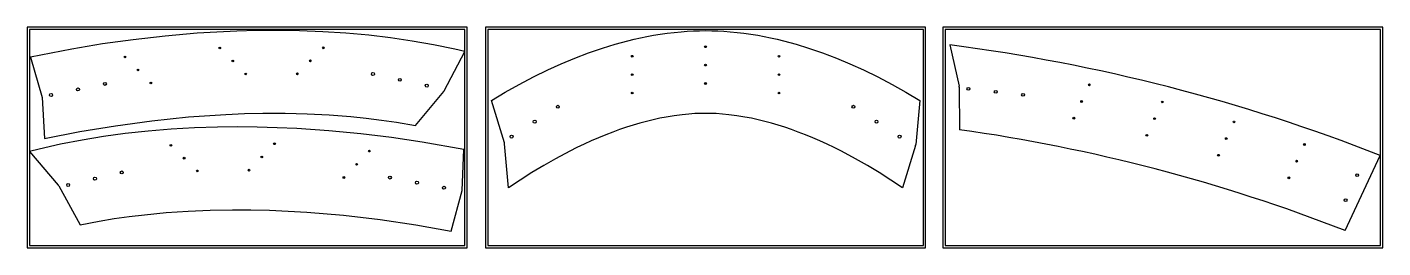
# Model space of a CAD drawing. Extents: x 857 to 1452, y -122 to 46.
# Drawn here: x 1064.6 to 1360.3, y -67.2 to -19.2 of the extents above; entities that cross this region are included whole.
import ezdxf

# ---------------------------------------------------------------- set-up
doc = ezdxf.new("R2010")
doc.units = 0
doc.header["$MEASUREMENT"] = 0
doc.header["$PDMODE"] = 32
doc.header["$PDSIZE"] = 0.38
doc.layers.get('0').update_dxf_attribs({"linetype": 'CONTINUOUS'})
for name, color, linetype in [('DEFAULT', 7, 'CONTINUOUS'), ('DRILL_PTS__ENGRAVE_PASS_RO', 4, 'CONTINUOUS'), ('DRILLING', 3, 'CONTINUOUS'), ('PLYWOOD', 6, 'CONTINUOUS')]:
    doc.layers.add(name, color=color, linetype=linetype)

msp = doc.modelspace()

# ---------------------------------------------------------------- linework, layer by layer
for p, q in [((1101.65438, -20.49767), (1094.66424, -21.0992)), ((1105.96889, -20.22244), (1101.65438, -20.49767)), ((1110.28765, -20.02379), (1105.96889, -20.22244)), ((1114.60935, -19.90577), (1110.28765, -20.02379)), ((1118.93266, -19.87244), (1114.60935, -19.90577)), ((1123.98616, -19.9458), (1118.93266, -19.87244)), ((1129.0366, -20.14408), (1123.98616, -19.9458)), ((1134.08052, -20.47094), (1129.0366, -20.14408)), ((1139.11447, -20.93007), (1134.08052, -20.47094)), ((1081.00904, -22.81926), (1074.34953, -23.91317)), ((1087.6931, -21.88796), (1081.00904, -22.81926)), ((1094.66424, -21.0992), (1087.6931, -21.88796)), ((1143.84101, -21.48727), (1139.11447, -20.93007)), ((1148.55045, -22.17295), (1143.84101, -21.48727)), ((1153.23761, -22.99512), (1148.55045, -22.17295)), ((1157.8973, -23.96179), (1153.23761, -22.99512)), ((1265.85897, -23.03046), (1267.88477, -32.02849)), ((1074.34953, -23.91317), (1065.30006, -25.65794)), ((1065.30006, -25.65794), (1067.84155, -34.46929)), ((1155.55226, -32.98326), (1160.06561, -24.46577)), ((1160.06561, -24.46577), (1157.8973, -23.96179)), ((1267.90918, -32.24269), (1267.95942, -41.46581)), ((1067.84155, -34.46929), (1068.38675, -43.40247)), ((1149.2717, -40.56431), (1155.43733, -33.15467)), ((1099.77639, -38.70199), (1107.91487, -38.14462)), ((1107.91487, -38.14462), (1111.96688, -37.97661)), ((1111.96688, -37.97661), (1116.00413, -37.88682)), ((1116.00413, -37.88682), (1120.83587, -37.88699)), ((1120.83587, -37.88699), (1125.64888, -38.00915)), ((1125.64888, -38.00915), (1130.44328, -38.25663)), ((1130.44328, -38.25663), (1135.2145, -38.63236)), ((1076.09594, -41.88663), (1083.8257, -40.59791)), ((1083.8257, -40.59791), (1091.79506, -39.51957)), ((1096.01446, -41.36544), (1090.97701, -41.78029)), ((1091.79506, -39.51957), (1099.77639, -38.70199)), ((1101.06067, -41.07905), (1096.01446, -41.36544)), ((1106.11212, -40.91751), (1101.06067, -41.07905)), ((1110.43536, -40.87538), (1106.11212, -40.91751)), ((1114.75846, -40.91796), (1110.43536, -40.87538)), ((1119.08003, -41.04121), (1114.75846, -40.91796)), ((1123.39868, -41.2411), (1119.08003, -41.04121)), ((1130.39825, -41.72053), (1123.39868, -41.2411)), ((1135.2145, -38.63236), (1138.54553, -38.97403)), ((1138.54553, -38.97403), (1141.85327, -39.38123)), ((1141.85327, -39.38123), (1145.13114, -39.85589)), ((1145.13114, -39.85589), (1149.2717, -40.56431)), ((1068.38675, -43.40247), (1076.09594, -41.88663)), ((1076.53899, -43.73457), (1071.86689, -44.63842)), ((1081.23575, -42.9668), (1076.53899, -43.73457)), ((1085.95184, -42.32719), (1081.23575, -42.9668)), ((1090.97701, -41.78029), (1085.95184, -42.32719)), ((1137.38211, -42.38752), (1130.39825, -41.72053)), ((1144.08139, -43.20202), (1137.38211, -42.38752)), ((1150.75898, -44.17954), (1144.08139, -43.20202)), ((1159.83752, -45.76611), (1150.75898, -44.17954)), ((1067.22479, -45.68626), (1065.06561, -46.228)), ((1065.06561, -46.228), (1071.35962, -53.52891)), ((1071.86689, -44.63842), (1067.22479, -45.68626)), ((1159.44831, -54.70744), (1159.83752, -45.76611)), ((1352.10474, -63.41901), (1359.72785, -47.0712)), ((1071.47752, -53.69829), (1076.13883, -62.13571)), ((1157.06099, -63.5618), (1159.44831, -54.70744)), ((1099.71345, -59.16867), (1104.5236, -58.96253)), ((1104.5236, -58.96253), (1109.35461, -58.87803)), ((1109.35461, -58.87803), (1113.3928, -58.89735)), ((1113.3928, -58.89735), (1117.44713, -58.99462)), ((1117.44713, -58.99462), (1125.59409, -59.40987)), ((1076.13883, -62.13571), (1080.26639, -61.35514)), ((1080.26639, -61.35514), (1083.53548, -60.82335)), ((1083.53548, -60.82335), (1086.83561, -60.35848)), ((1086.83561, -60.35848), (1090.16017, -59.95873)), ((1090.16017, -59.95873), (1094.92411, -59.49978)), ((1094.92411, -59.49978), (1099.71345, -59.16867)), ((1125.59409, -59.40987), (1133.58848, -60.08803)), ((1133.58848, -60.08803), (1141.57545, -61.02712)), ((1141.57545, -61.02712), (1149.32651, -62.18074)), ((1149.32651, -62.18074), (1157.06099, -63.5618))]:
    msp.add_line(p, q)
for centre, radius, start, end in [((1215.4179, -415.26085), 395.46047, 68.5975721, 82.6719481), ((1266.90919, -32.24814), 1, 0.3120738, 12.6879262), ((1154.66865, -32.51504), 1, 320.2358151, 332.0812817), ((1215.13836, -416.16438), 378.40333, 68.7794642, 81.9759179), ((1070.60222, -54.18186), 1, 28.9187183, 40.7641849)]:
    msp.add_arc(centre, radius, start, end)
at = {"layer": 'DEFAULT'}
for p, q in [((1201.18501, -20.93622), (1202.69006, -20.6905)), ((1202.69006, -20.6905), (1204.19996, -20.47666)), ((1204.19996, -20.47666), (1205.71423, -20.29511)), ((1205.71423, -20.29511), (1207.23243, -20.14626)), ((1207.23243, -20.14626), (1208.56397, -20.04358)), ((1208.56397, -20.04358), (1209.89727, -19.96917)), ((1209.89727, -19.96917), (1211.23145, -19.92593)), ((1211.23145, -19.92593), (1212.56561, -19.91677)), ((1212.56561, -19.91677), (1213.89977, -19.92593)), ((1213.89977, -19.92593), (1215.23394, -19.96917)), ((1215.23394, -19.96917), (1216.56724, -20.04358)), ((1216.56724, -20.04358), (1217.89878, -20.14626)), ((1217.89878, -20.14626), (1219.41698, -20.29511)), ((1219.41698, -20.29511), (1220.93125, -20.47666)), ((1220.93125, -20.47666), (1222.44115, -20.6905)), ((1222.44115, -20.6905), (1223.9462, -20.93622)), ((1190.09236, -23.71239), (1192.82889, -22.87542)), ((1192.82889, -22.87542), (1195.5915, -22.12936)), ((1195.5915, -22.12936), (1196.98181, -21.79247)), ((1196.98181, -21.79247), (1198.3777, -21.48077)), ((1198.3777, -21.48077), (1199.77887, -21.19508)), ((1199.77887, -21.19508), (1201.18501, -20.93622)), ((1223.9462, -20.93622), (1225.35234, -21.19508)), ((1225.35234, -21.19508), (1226.75351, -21.48077)), ((1226.75351, -21.48077), (1228.14941, -21.79247)), ((1228.14941, -21.79247), (1229.53971, -22.12936)), ((1229.53971, -22.12936), (1232.30232, -22.87542)), ((1232.30232, -22.87542), (1235.03885, -23.71239)), ((1181.07021, -27.13456), (1184.04039, -25.89765)), ((1184.04039, -25.89765), (1187.04799, -24.75482)), ((1187.04799, -24.75482), (1190.09236, -23.71239)), ((1235.03885, -23.71239), (1238.08322, -24.75482)), ((1238.08322, -24.75482), (1241.09082, -25.89765)), ((1241.09082, -25.89765), (1244.061, -27.13456)), ((1174.99775, -29.99017), (1178.13807, -28.45923)), ((1178.13807, -28.45923), (1181.07021, -27.13456)), ((1244.061, -27.13456), (1246.99314, -28.45923)), ((1246.99314, -28.45923), (1250.13346, -29.99017)), ((1168.85401, -33.31821), (1171.90306, -31.61166)), ((1171.90306, -31.61166), (1174.99775, -29.99017)), ((1250.13346, -29.99017), (1253.22815, -31.61166)), ((1253.22815, -31.61166), (1256.2772, -33.31821)), ((1165.8506, -35.10431), (1168.85401, -33.31821)), ((1168.68197, -44.3185), (1165.8506, -35.10431)), ((1256.2772, -33.31821), (1259.28061, -35.10431)), ((1259.28061, -35.10431), (1258.40096, -44.70348)), ((1205.72665, -38.43653), (1203.98709, -38.7199)), ((1207.46387, -38.2114), (1205.72665, -38.43653)), ((1208.87838, -38.07112), (1207.46387, -38.2114)), ((1210.25062, -37.97374), (1208.87838, -38.07112)), ((1211.37873, -37.92727), (1210.25062, -37.97374)), ((1212.45047, -37.9164), (1211.37873, -37.92727)), ((1212.68074, -37.9164), (1212.45047, -37.9164)), ((1213.75248, -37.92727), (1212.68074, -37.9164)), ((1214.8806, -37.97374), (1213.75248, -37.92727)), ((1216.25283, -38.07112), (1214.8806, -37.97374)), ((1217.66735, -38.2114), (1216.25283, -38.07112)), ((1219.40456, -38.43653), (1217.66735, -38.2114)), ((1221.14413, -38.7199), (1219.40456, -38.43653)), ((1195.28489, -40.95188), (1193.816, -41.4515)), ((1196.7514, -40.48679), (1195.28489, -40.95188)), ((1198.21348, -40.05751), (1196.7514, -40.48679)), ((1199.66925, -39.66529), (1198.21348, -40.05751)), ((1201.11748, -39.31108), (1199.66925, -39.66529)), ((1202.55712, -38.99568), (1201.11748, -39.31108)), ((1203.98709, -38.7199), (1202.55712, -38.99568)), ((1222.5741, -38.99568), (1221.14413, -38.7199)), ((1224.01373, -39.31108), (1222.5741, -38.99568)), ((1225.46196, -39.66529), (1224.01373, -39.31108)), ((1226.91773, -40.05751), (1225.46196, -39.66529)), ((1228.37981, -40.48679), (1226.91773, -40.05751)), ((1229.84632, -40.95188), (1228.37981, -40.48679)), ((1231.31521, -41.4515), (1229.84632, -40.95188)), ((1187.63394, -43.91087), (1186.06543, -44.62316)), ((1189.20398, -43.233), (1187.63394, -43.91087)), ((1190.77508, -42.59052), (1189.20398, -43.233)), ((1192.34678, -41.98438), (1190.77508, -42.59052)), ((1193.816, -41.4515), (1192.34678, -41.98438)), ((1232.78443, -41.98438), (1231.31521, -41.4515)), ((1234.35613, -42.59052), (1232.78443, -41.98438)), ((1235.92723, -43.233), (1234.35613, -42.59052)), ((1237.49727, -43.91087), (1235.92723, -43.233)), ((1239.06578, -44.62316), (1237.49727, -43.91087)), ((1169.60155, -54.12014), (1168.7219, -44.52097)), ((1182.94019, -46.14468), (1179.8369, -47.7882)), ((1184.50025, -45.36827), (1182.94019, -46.14468)), ((1186.06543, -44.62316), (1184.50025, -45.36827)), ((1240.63096, -45.36827), (1239.06578, -44.62316)), ((1242.19102, -46.14468), (1240.63096, -45.36827)), ((1245.29431, -47.7882), (1242.19102, -46.14468)), ((1258.36103, -44.90595), (1255.52966, -54.12014)), ((1177.24851, -49.25865), (1174.67839, -50.80699)), ((1179.8369, -47.7882), (1177.24851, -49.25865)), ((1247.8827, -49.25865), (1245.29431, -47.7882)), ((1250.45282, -50.80699), (1247.8827, -49.25865)), ((1172.12869, -52.42893), (1169.60155, -54.12014)), ((1174.67839, -50.80699), (1172.12869, -52.42893)), ((1253.00252, -52.42893), (1250.45282, -50.80699)), ((1255.52966, -54.12014), (1253.00252, -52.42893))]:
    msp.add_line(p, q, dxfattribs=at)
for centre, start, end in [((1167.72608, -44.61222), 5.2358151, 17.0812817), ((1257.40514, -44.61222), 342.9187183, 354.7641849)]:
    msp.add_arc(centre, 1, start, end, dxfattribs=at)
at = {"layer": 'DRILL_PTS__ENGRAVE_PASS_RO'}
for p in [(1106.58631, -23.6936), (1129.17644, -23.65632), (1212.54241, -23.41669), (1085.91623, -25.65094), (1109.41473, -26.52203), (1126.34801, -26.48475), (1196.56561, -25.49345), (1228.56561, -25.49345), (1088.74466, -28.47937), (1112.24316, -29.35046), (1123.51959, -29.31318), (1196.56561, -29.49345), (1212.54241, -27.41669), (1228.56561, -29.49345), (1091.57308, -31.3078), (1212.54241, -31.41669), (1296.27389, -31.71176), (1196.56561, -33.49345), (1228.56561, -33.49345), (1294.58341, -35.33699), (1312.19209, -35.43428), (1292.89294, -38.96222), (1310.50162, -39.05951), (1327.82378, -39.77124), (1118.52329, -44.52261), (1308.81115, -42.68474), (1326.13331, -43.39647), (1095.93594, -44.87959), (1115.74465, -47.39997), (1139.22437, -46.11892), (1324.44284, -47.0217), (1343.18249, -44.6936), (1098.8133, -47.65822), (1101.69066, -50.43686), (1112.96602, -50.27733), (1136.44574, -48.99627), (1341.49202, -48.31883), (1133.66711, -51.87363), (1339.80155, -51.94406)]:
    msp.add_point(p, dxfattribs=at)
at = {"layer": 'DRILLING'}
for centre in [(1140.00507, -29.35601), (1075.65817, -32.71363), (1081.53468, -31.50259), (1145.8705, -30.61962), (1151.73594, -31.88323), (1269.89122, -32.57605), (1069.78166, -33.92468), (1275.85527, -33.23189), (1281.81932, -33.88773), (1180.32856, -36.47728), (1244.80265, -36.47728), (1175.28757, -39.73126), (1249.84364, -39.73126), (1170.24657, -42.98524), (1254.88464, -42.98524), (1073.52346, -53.49897), (1079.36595, -52.13318), (1085.20843, -50.76739), (1143.70738, -51.8932), (1149.60413, -53.0015), (1354.6918, -51.36398), (1155.50088, -54.1098), (1352.15609, -56.80183)]:
    msp.add_circle(centre, 0.3225, dxfattribs=at)
at = {"layer": 'PLYWOOD'}
for p, q in [((1160.56561, -19.16677), (1064.56561, -19.16677)), ((1064.56561, -19.16677), (1064.56561, -67.16677)), ((1160.06561, -19.66677), (1065.06561, -19.66677)), ((1065.06561, -19.66677), (1065.06561, -66.66677)), ((1160.06561, -66.66677), (1160.06561, -19.66677)), ((1160.56561, -67.16677), (1160.56561, -19.16677)), ((1260.56561, -19.16677), (1164.56561, -19.16677)), ((1164.56561, -19.16677), (1164.56561, -67.16677)), ((1260.06561, -19.66677), (1165.06561, -19.66677)), ((1165.06561, -19.66677), (1165.06561, -66.66677)), ((1260.06561, -66.66677), (1260.06561, -19.66677)), ((1260.56561, -67.16677), (1260.56561, -19.16677)), ((1360.30323, -19.16677), (1264.30323, -19.16677)), ((1264.30323, -19.16677), (1264.30323, -67.16677)), ((1359.80323, -19.66677), (1264.80323, -19.66677)), ((1264.80323, -19.66677), (1264.80323, -66.66677)), ((1359.80323, -66.66677), (1359.80323, -19.66677)), ((1360.30323, -67.16677), (1360.30323, -19.16677)), ((1064.56561, -67.16677), (1160.56561, -67.16677)), ((1065.06561, -66.66677), (1160.06561, -66.66677)), ((1164.56561, -67.16677), (1260.56561, -67.16677)), ((1165.06561, -66.66677), (1260.06561, -66.66677)), ((1264.30323, -67.16677), (1360.30323, -67.16677)), ((1264.80323, -66.66677), (1359.80323, -66.66677))]:
    msp.add_line(p, q, dxfattribs=at)

doc.saveas('drawing.dxf')
